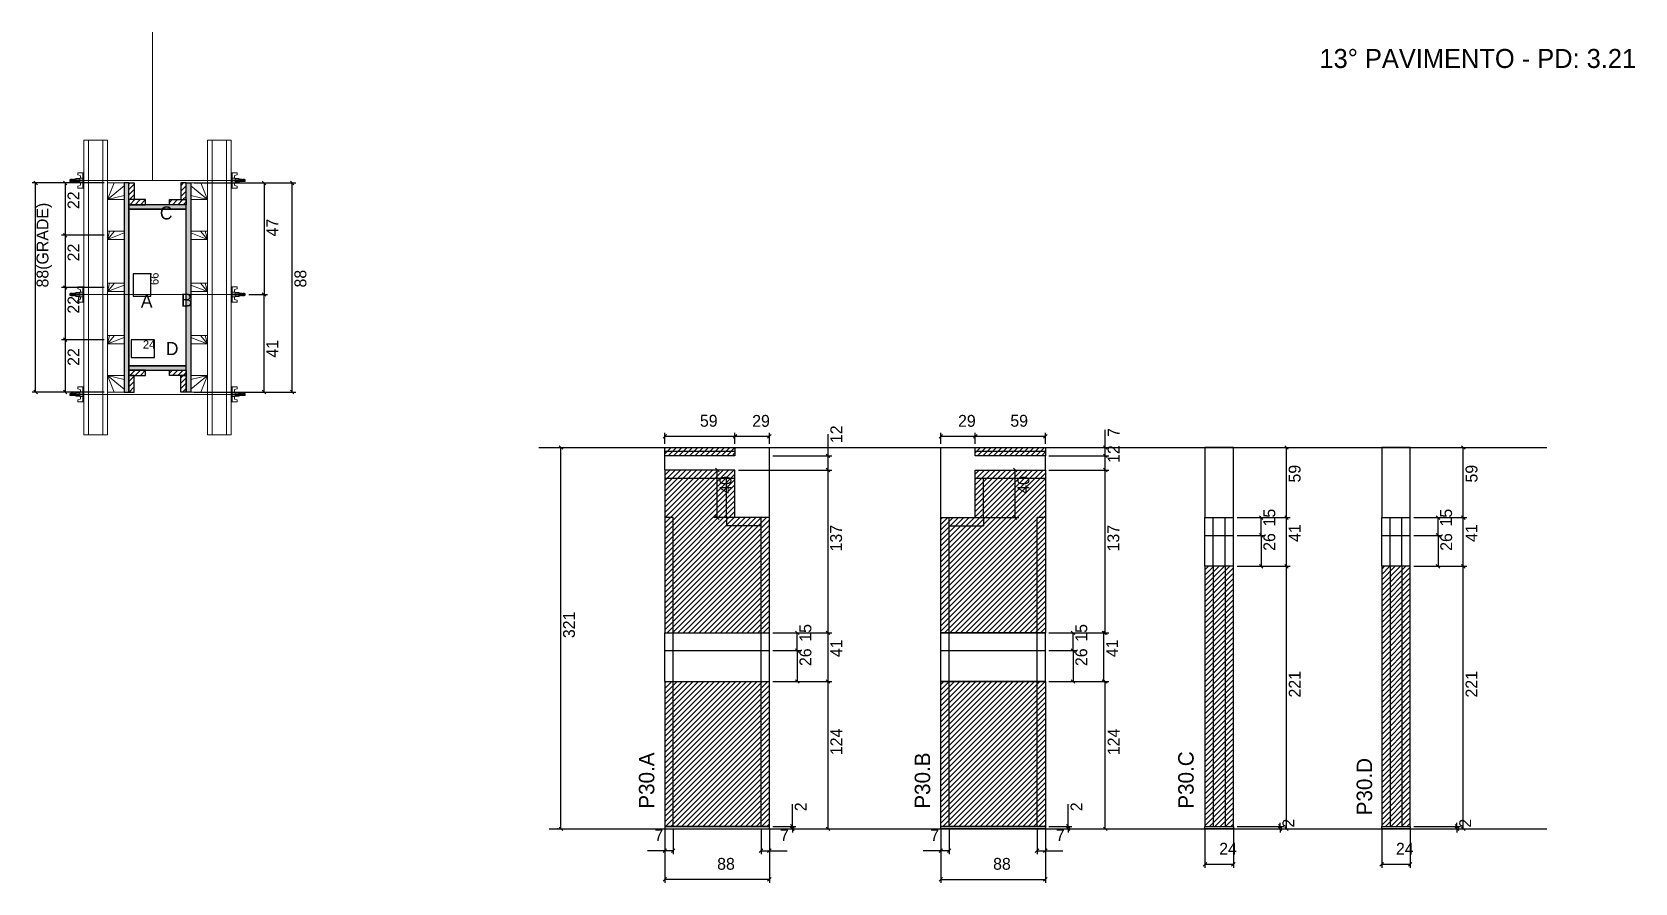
# Model space of a CAD drawing. Header units: metres. Extents: x 6083 to 7432, y 2954 to 3670.
import ezdxf

# ---------------------------------------------------------------- set-up
doc = ezdxf.new("R2010")
doc.units = ezdxf.units.M
for name, color, linetype in [('CHAPA', 7, 'Continuous'), ('COTA', 7, 'Continuous'), ('Hachura', 7, 'Continuous'), ('Madeira', 7, 'Continuous'), ('NIVEL 2° PAV.', 7, 'Continuous'), ('NOMENCLATURA', 7, 'Continuous'), ('Nível', 7, 'Continuous'), ('Painéis', 7, 'Continuous'), ('Perfil Metálico', 7, 'Continuous'), ('SARR_2.2x7', 7, 'Continuous'), ('SARRAFO', 7, 'Continuous'), ('Texto Seção', 7, 'Continuous'), ('TEXTO_GERAL', 7, 'Continuous')]:
    doc.layers.add(name, color=color, linetype=linetype)

msp = doc.modelspace()

# ---------------------------------------------------------------- texts
at = {"layer": 'COTA', "color": 241, "lineweight": 25}
for s, p in [('22', (6122.4, 3520.9)), ('88(GRADE)', (6096.3, 3454.9)), ('47', (6289.7, 3497.9)), ('22', (6122.4, 3476.9)), ('88', (6313.4, 3454.9)), ('22', (6122.4, 3432.9)), ('22', (6122.4, 3388.9)), ('41', (6289.7, 3395.9))]:
    msp.add_text(s, height=10, rotation=90, dxfattribs=at).set_placement(p)
at = {"layer": 'COTA', "color": 1, "lineweight": 25}
msp.add_text('66', height=7, rotation=90, dxfattribs=at).set_placement((6189, 3457))
msp.add_text('24', height=7, dxfattribs=at).set_placement((6175.8, 3403.4))
at = {"layer": 'COTA', "color": 240, "lineweight": 25}
for s, p in [('59', (6644.7, 3337.7)), ('29', (6688.7, 3337.6)), ('29', (6862, 3337.6)), ('59', (6906, 3337.7)), ('7', (6606.4, 2988.8)), ('7', (6712.1, 2988.8)), ('7', (6838.6, 2988.8)), ('7', (6944.3, 2988.8)), ('24', (7081.8, 2977.4)), ('24', (7230.6, 2977.4)), ('88', (6659.2, 2964.7)), ('88', (6891.5, 2964.7))]:
    msp.add_text(s, height=10, dxfattribs=at).set_placement(p)
for s, p in [('12', (6764.5, 3323.9)), ('7', (6997.9, 3329.1)), ('12', (6997.9, 3307.2)), ('40', (6671.2, 3281.2)), ('40', (6922, 3281.2)), ('59', (7150.3, 3290.7)), ('59', (7299.2, 3290.7)), ('137', (6764.3, 3232.7)), ('137', (6997.7, 3232.7)), ('221', (7150.4, 3109.7)), ('221', (7299.2, 3109.7)), ('124', (6764.5, 3061.2)), ('124', (6997.9, 3061.2)), ('2', (6734.5, 3014)), ('2', (6966.7, 3014)), ('2', (7145.1, 3000.2)), ('2', (7293.9, 3000.2))]:
    msp.add_text(s, height=10, rotation=90, dxfattribs=at).set_placement(p)
at = {"layer": 'NIVEL 2° PAV.', "color": 240, "lineweight": 25}
msp.add_text('321', height=10, rotation=90, dxfattribs=at).set_placement((6539.5, 3159.7))
at = {"layer": 'NOMENCLATURA', "color": 2, "lineweight": 25}
msp.add_text('13° PAVIMENTO - PD: 3.21', height=16, dxfattribs=at).set_placement((7166.2, 3639.7))
at = {"layer": 'Painéis', "color": 240, "lineweight": 25}
for s, p in [('15', (7129, 3253.7)), ('15', (7277.8, 3253.7)), ('41', (7150.4, 3240.7)), ('41', (7299.2, 3240.7)), ('26', (7129, 3233.2)), ('26', (7277.9, 3233.2)), ('15', (6738.5, 3156.7)), ('15', (6970.7, 3156.7)), ('41', (6764.5, 3143.7)), ('41', (6996.7, 3143.7)), ('26', (6738.5, 3136.2)), ('26', (6970.7, 3136.2))]:
    msp.add_text(s, height=10, rotation=90, dxfattribs=at).set_placement(p)
at = {"layer": 'Texto Seção', "color": 7, "lineweight": 15}
for s, p in [('P30.A', (6606.3, 3016.1)), ('P30.C', (7060.3, 3016.1)), ('P30.B', (6838.5, 3016.1)), ('P30.D', (7210.5, 3010.5))]:
    msp.add_text(s, height=13, rotation=90, dxfattribs=at).set_placement(p)
at = {"layer": 'TEXTO_GERAL', "color": 7, "lineweight": 25}
for s, p in [('C', (6190.1, 3512.2)), ('A', (6174.1, 3438)), ('B', (6207.8, 3438.8)), ('D', (6195.1, 3398))]:
    msp.add_text(s, height=11, dxfattribs=at).set_placement(p)

# ---------------------------------------------------------------- hatches: boundary and pattern name
at = {"layer": 'COTA'}
h = msp.add_hatch(dxfattribs=at)
h.set_pattern_fill('AR-CONC')
h.paths.add_polyline_path([(7069.8, 3261.2), (7093.8, 3261.2), (7093.8, 3320.2), (7069.8, 3320.2), (7069.8, 3261.2)])
h = msp.add_hatch(dxfattribs=at)
h.set_pattern_fill('AR-CONC')
h.paths.add_polyline_path([(7218.6, 3261.2), (7242.6, 3261.2), (7242.6, 3320.2), (7218.6, 3320.2), (7218.6, 3261.2)])
at = {"layer": 'Hachura'}
h = msp.add_hatch(color=7, dxfattribs=at)
h.dxf.hatch_style = 1
h.paths.add_polyline_path([(6164.1, 3542.9), (6160.1, 3542.9), (6160.1, 3366.9), (6164.1, 3366.9), (6164.1, 3542.9)])
h = msp.add_hatch(dxfattribs=at)
h.set_pattern_fill('ANSI31')
h.paths.add_polyline_path([(6164.1, 3528.9), (6168.5, 3528.9), (6168.5, 3542.9), (6164.1, 3542.9), (6164.1, 3528.9)])
h = msp.add_hatch(dxfattribs=at)
h.set_pattern_fill('ANSI31')
h.paths.add_polyline_path([(6212.1, 3528.9), (6207.7, 3528.9), (6207.7, 3542.9), (6212.1, 3542.9), (6212.1, 3528.9)])
h = msp.add_hatch(color=7, dxfattribs=at)
h.dxf.hatch_style = 1
h.paths.add_polyline_path([(6212.1, 3542.9), (6216.1, 3542.9), (6216.1, 3366.9), (6212.1, 3366.9), (6212.1, 3542.9)])
h = msp.add_hatch(dxfattribs=at)
h.set_pattern_fill('ANSI31')
h.paths.add_polyline_path([(6164.1, 3524.5), (6164.1, 3528.9), (6178.1, 3528.9), (6178.1, 3524.5), (6164.1, 3524.5)])
h = msp.add_hatch(color=7, dxfattribs=at)
h.dxf.hatch_style = 1
h.paths.add_polyline_path([(6212.1, 3520.9), (6212.1, 3524.5), (6164.1, 3524.5), (6164.1, 3520.9), (6212.1, 3520.9)])
h = msp.add_hatch(color=7, dxfattribs=at)
h.dxf.hatch_style = 1
h.paths.add_polyline_path([(6212.1, 3520.9), (6212.1, 3524.5), (6164.1, 3524.5), (6164.1, 3520.9), (6212.1, 3520.9)])
h = msp.add_hatch(dxfattribs=at)
h.set_pattern_fill('ANSI31')
h.paths.add_polyline_path([(6212.1, 3524.5), (6212.1, 3528.9), (6198.1, 3528.9), (6198.1, 3524.5), (6212.1, 3524.5)])
h = msp.add_hatch(color=7, dxfattribs=at)
h.dxf.hatch_style = 1
h.paths.add_polyline_path([(6212.1, 3385.3), (6212.1, 3388.9), (6164.1, 3388.9), (6164.1, 3385.3), (6212.1, 3385.3)])
h = msp.add_hatch(color=7, dxfattribs=at)
h.dxf.hatch_style = 1
h.paths.add_polyline_path([(6212.1, 3385.3), (6212.1, 3388.9), (6164.1, 3388.9), (6164.1, 3385.3), (6212.1, 3385.3)])
h = msp.add_hatch(dxfattribs=at)
h.set_pattern_fill('ANSI31')
h.paths.add_polyline_path([(6164.1, 3380.9), (6164.1, 3385.3), (6178.1, 3385.3), (6178.1, 3380.9), (6164.1, 3380.9)])
h = msp.add_hatch(dxfattribs=at)
h.set_pattern_fill('ANSI31')
h.paths.add_polyline_path([(6164.1, 3380.9), (6168.5, 3380.9), (6168.5, 3366.9), (6164.1, 3366.9), (6164.1, 3380.9)])
h = msp.add_hatch(dxfattribs=at)
h.set_pattern_fill('ANSI31')
h.paths.add_polyline_path([(6212.1, 3380.9), (6212.1, 3385.3), (6198.1, 3385.3), (6198.1, 3380.9), (6212.1, 3380.9)])
h = msp.add_hatch(dxfattribs=at)
h.set_pattern_fill('ANSI31')
h.paths.add_polyline_path([(6212.1, 3380.9), (6207.7, 3380.9), (6207.7, 3366.9), (6212.1, 3366.9), (6212.1, 3380.9)])
h = msp.add_hatch(dxfattribs=at)
h.set_pattern_fill('ANSI31')
h.paths.add_polyline_path([(6703.2, 3123.2), (6615.2, 3123.2), (6615.2, 3001.2), (6703.2, 3001.2), (6703.2, 3123.2)])
h.paths.add_polyline_path([(6674.2, 3313.2), (6674.2, 3320.2), (6615.2, 3320.2), (6615.2, 3313.2), (6674.2, 3313.2)])
h.paths.add_polyline_path([(6703.2, 3261.2), (6674.2, 3261.2), (6674.2, 3301.2), (6615.2, 3301.2), (6615.2, 3261.2), (6615.2, 3261.2), (6615.2, 3164.2), (6703.2, 3164.2), (6703.2, 3261.2)])
h = msp.add_hatch(dxfattribs=at)
h.set_pattern_fill('ANSI31')
h.paths.add_polyline_path([(6847.5, 3123.2), (6935.5, 3123.2), (6935.5, 3001.2), (6847.5, 3001.2), (6847.5, 3123.2)])
h.paths.add_polyline_path([(6876.5, 3313.2), (6876.5, 3320.2), (6935.5, 3320.2), (6935.5, 3313.2), (6876.5, 3313.2)])
h.paths.add_polyline_path([(6847.5, 3261.2), (6876.5, 3261.2), (6876.5, 3301.2), (6935.5, 3301.2), (6935.5, 3261.2), (6935.5, 3261.2), (6935.5, 3164.2), (6847.5, 3164.2), (6847.5, 3261.2)])
h = msp.add_hatch(dxfattribs=at)
h.set_pattern_fill('ANSI31')
h.paths.add_polyline_path([(7093.8, 3220.2), (7069.8, 3220.2), (7069.8, 3001.2), (7093.8, 3001.2), (7093.8, 3220.2)])
h = msp.add_hatch(dxfattribs=at)
h.set_pattern_fill('ANSI31')
h.paths.add_polyline_path([(7242.6, 3220.2), (7218.6, 3220.2), (7218.6, 3001.2), (7242.6, 3001.2), (7242.6, 3220.2)])

# ---------------------------------------------------------------- linework, layer by layer
at = {"layer": 'CHAPA', "color": 1, "lineweight": 25}
for points in [[(6164.1, 3542.9), (6160.1, 3542.9), (6160.1, 3366.9), (6164.1, 3366.9)], [(6164.1, 3542.9), (6160.1, 3542.9), (6160.1, 3366.9), (6164.1, 3366.9)], [(6212.1, 3542.9), (6216.1, 3542.9), (6216.1, 3366.9), (6212.1, 3366.9)], [(6212.1, 3542.9), (6216.1, 3542.9), (6216.1, 3366.9), (6212.1, 3366.9)], [(6212.1, 3520.9), (6212.1, 3524.5), (6164.1, 3524.5), (6164.1, 3520.9)], [(6212.1, 3520.9), (6212.1, 3524.5), (6164.1, 3524.5), (6164.1, 3520.9)], [(6212.1, 3385.3), (6212.1, 3388.9), (6164.1, 3388.9), (6164.1, 3385.3)], [(6212.1, 3385.3), (6212.1, 3388.9), (6164.1, 3388.9), (6164.1, 3385.3)]]:
    msp.add_lwpolyline(points, close=True, dxfattribs=at)
at = {"layer": 'COTA', "color": 241, "lineweight": 25}
for p, q in [((6143.1, 3542.9), (6082.5, 3542.9)), ((6085.5, 3366.9), (6085.5, 3542.9)), ((6143.1, 3542.9), (6107.4, 3542.9)), ((6110.4, 3542.9), (6110.4, 3498.9)), ((6219.1, 3542.9), (6304.5, 3542.9)), ((6253.1, 3542.9), (6280.8, 3542.9)), ((6277.8, 3542.9), (6277.8, 3449)), ((6301.5, 3366.9), (6301.5, 3542.9)), ((6143.1, 3498.9), (6107.4, 3498.9)), ((6143.1, 3498.9), (6107.4, 3498.9)), ((6110.4, 3498.9), (6110.4, 3454.9)), ((6143.1, 3454.9), (6107.4, 3454.9)), ((6143.1, 3454.9), (6107.4, 3454.9)), ((6110.4, 3454.9), (6110.4, 3410.9)), ((6264.9, 3449), (6280.8, 3449)), ((6264.9, 3449), (6280.8, 3449)), ((6277.8, 3366.9), (6277.8, 3449)), ((6143.1, 3410.9), (6107.4, 3410.9)), ((6143.1, 3410.9), (6107.4, 3410.9)), ((6110.4, 3410.9), (6110.4, 3366.9)), ((6143.1, 3366.9), (6082.5, 3366.9)), ((6143.1, 3366.9), (6107.4, 3366.9)), ((6219.1, 3366.9), (6304.5, 3366.9)), ((6253.1, 3366.9), (6280.8, 3366.9)), ((6674.2, 3320.2), (6703.2, 3320.2)), ((6703.2, 3261.2), (6703.2, 3320.2)), ((6847.5, 3261.2), (6847.5, 3320.2)), ((6847.5, 3320.2), (6876.5, 3320.2)), ((6615.2, 3301.2), (6615.2, 3313.2)), ((6935.5, 3301.2), (6935.5, 3313.2))]:
    msp.add_line(p, q, dxfattribs=at)
at = {"layer": 'COTA', "color": 0, "lineweight": 25}
for p, q in [((6087, 3541.4), (6084, 3544.4)), ((6111.9, 3541.4), (6108.9, 3544.4)), ((6279.3, 3541.4), (6276.3, 3544.4)), ((6303, 3541.4), (6300, 3544.4)), ((6108.9, 3500.4), (6111.9, 3497.4)), ((6111.9, 3497.4), (6108.9, 3500.4)), ((6108.9, 3456.4), (6111.9, 3453.4)), ((6111.9, 3453.4), (6108.9, 3456.4)), ((6279.3, 3447.5), (6276.3, 3450.5)), ((6276.3, 3450.5), (6279.3, 3447.5)), ((6108.9, 3412.4), (6111.9, 3409.4)), ((6111.9, 3409.4), (6108.9, 3412.4)), ((6084, 3368.4), (6087, 3365.4)), ((6108.9, 3368.4), (6111.9, 3365.4)), ((6276.3, 3368.4), (6279.3, 3365.4)), ((6300, 3368.4), (6303, 3365.4)), ((6616.7, 3331), (6613.7, 3328)), ((6672.7, 3328), (6675.7, 3331)), ((6675.7, 3331), (6672.7, 3328)), ((6701.7, 3328), (6704.7, 3331)), ((6849, 3331), (6846, 3328)), ((6875, 3328), (6878, 3331)), ((6878, 3331), (6875, 3328)), ((6934, 3328), (6937, 3331)), ((6987.4, 3318.7), (6984.4, 3321.7)), ((7140, 3318.7), (7137, 3321.7)), ((7288.8, 3318.7), (7285.8, 3321.7)), ((6754.1, 3311.7), (6751.1, 3314.7)), ((6987.4, 3311.7), (6984.4, 3314.7)), ((6984.4, 3314.7), (6987.4, 3311.7)), ((6660.8, 3299.7), (6657.8, 3302.7)), ((6754.1, 3299.7), (6751.1, 3302.7)), ((6751.1, 3302.7), (6754.1, 3299.7)), ((6911.6, 3299.7), (6908.6, 3302.7)), ((6987.4, 3299.7), (6984.4, 3302.7)), ((6984.4, 3302.7), (6987.4, 3299.7)), ((6657.8, 3262.7), (6660.8, 3259.7)), ((6908.6, 3262.7), (6911.6, 3259.7)), ((7137, 3262.7), (7140, 3259.7)), ((7285.8, 3262.7), (7288.8, 3259.7)), ((7140, 3218.7), (7137, 3221.7)), ((7288.8, 3218.7), (7285.8, 3221.7)), ((6751.1, 3165.7), (6754.1, 3162.7)), ((6984.4, 3165.7), (6987.4, 3162.7)), ((6754.1, 3121.7), (6751.1, 3124.7)), ((6987.4, 3121.7), (6984.4, 3124.7)), ((6721, 3002.7), (6724, 2999.7)), ((6724, 2997.7), (6721, 3000.7)), ((6751.1, 3000.7), (6754.1, 2997.7)), ((6953.2, 3002.7), (6956.2, 2999.7)), ((6956.2, 2997.7), (6953.2, 3000.7)), ((6984.4, 3000.7), (6987.4, 2997.7)), ((7131.6, 3002.7), (7134.6, 2999.7)), ((7134.6, 2997.7), (7131.6, 3000.7)), ((7137, 3000.7), (7140, 2997.7)), ((7280.4, 3002.7), (7283.4, 2999.7)), ((7283.4, 2997.7), (7280.4, 3000.7)), ((7285.8, 3000.7), (7288.8, 2997.7)), ((6616.7, 2982.2), (6613.7, 2979.2)), ((6620.7, 2979.2), (6623.7, 2982.2)), ((6697.7, 2982.2), (6694.7, 2979.2)), ((6701.7, 2979.2), (6704.7, 2982.2)), ((6849, 2982.2), (6846, 2979.2)), ((6853, 2979.2), (6856, 2982.2)), ((6930, 2982.2), (6927, 2979.2)), ((6934, 2979.2), (6937, 2982.2)), ((7071.3, 2970.8), (7068.3, 2967.8)), ((7092.3, 2967.8), (7095.3, 2970.8)), ((7220.1, 2970.8), (7217.1, 2967.8)), ((7241.1, 2967.8), (7244.1, 2970.8)), ((6616.7, 2958.1), (6613.7, 2955.1)), ((6701.7, 2955.1), (6704.7, 2958.1)), ((6849, 2958.1), (6846, 2955.1)), ((6934, 2955.1), (6937, 2958.1))]:
    msp.add_line(p, q, dxfattribs=at)
at = {"layer": 'COTA', "color": 180, "lineweight": 25}
for p, q in [((6182.5, 3466.5), (6167.5, 3466.5)), ((6167.5, 3466.5), (6167.5, 3447.5)), ((6182.5, 3447.5), (6182.5, 3466.5)), ((6167.5, 3447.5), (6182.5, 3447.5)), ((6185.6, 3410.9), (6166, 3410.9)), ((6166, 3410.9), (6166, 3395.9)), ((6185.6, 3395.9), (6185.6, 3410.9)), ((6166, 3395.9), (6185.6, 3395.9))]:
    msp.add_line(p, q, dxfattribs=at)
at = {"layer": 'COTA', "color": 4, "lineweight": 25}
for p, q in [((6985.9, 3320.2), (6985.9, 3335)), ((6615.2, 3323.2), (6615.2, 3332.5)), ((6674.2, 3329.5), (6615.2, 3329.5)), ((6674.2, 3323.2), (6674.2, 3332.5)), ((6674.2, 3323.2), (6674.2, 3332.5)), ((6703.2, 3329.5), (6674.2, 3329.5)), ((6703.2, 3323.2), (6703.2, 3332.5)), ((6752.6, 3313.2), (6752.6, 3331.5)), ((6847.5, 3323.2), (6847.5, 3332.5)), ((6876.5, 3329.5), (6847.5, 3329.5)), ((6876.5, 3323.2), (6876.5, 3332.5)), ((6876.5, 3323.2), (6876.5, 3332.5)), ((6935.5, 3329.5), (6876.5, 3329.5)), ((6935.5, 3323.2), (6935.5, 3332.5)), ((6938.5, 3320.2), (6988.9, 3320.2)), ((6985.9, 3313.2), (6985.9, 3320.2)), ((7096.8, 3320.2), (7141.5, 3320.2)), ((7138.5, 3261.2), (7138.5, 3320.2)), ((7245.6, 3320.2), (7290.3, 3320.2)), ((7287.3, 3261.2), (7287.3, 3320.2)), ((6706.2, 3313.2), (6755.6, 3313.2)), ((6752.6, 3301.2), (6752.6, 3313.2)), ((6938.5, 3313.2), (6988.9, 3313.2)), ((6938.5, 3313.2), (6988.9, 3313.2)), ((6985.9, 3301.2), (6985.9, 3313.2)), ((6671.2, 3301.2), (6656.3, 3301.2)), ((6659.3, 3261.2), (6659.3, 3301.2)), ((6677.2, 3301.2), (6755.6, 3301.2)), ((6677.2, 3301.2), (6755.6, 3301.2)), ((6752.6, 3164.2), (6752.6, 3301.2)), ((6879.5, 3301.2), (6913.1, 3301.2)), ((6910.1, 3261.2), (6910.1, 3301.2)), ((6938.5, 3301.2), (6988.9, 3301.2)), ((6938.5, 3301.2), (6988.9, 3301.2)), ((6985.9, 3164.2), (6985.9, 3301.2)), ((6671.2, 3261.2), (6656.3, 3261.2)), ((6879.5, 3261.2), (6913.1, 3261.2)), ((7096.8, 3261.2), (7141.5, 3261.2)), ((7245.6, 3261.2), (7290.3, 3261.2)), ((7096.8, 3220.2), (7141.5, 3220.2)), ((7138.5, 2999.2), (7138.5, 3220.2)), ((7245.6, 3220.2), (7290.3, 3220.2)), ((7287.3, 2999.2), (7287.3, 3220.2)), ((6706.2, 3164.2), (6755.6, 3164.2)), ((6938.5, 3164.2), (6988.9, 3164.2)), ((6706.2, 3123.2), (6755.6, 3123.2)), ((6752.6, 2999.2), (6752.6, 3123.2)), ((6938.5, 3123.2), (6988.9, 3123.2)), ((6985.9, 2999.2), (6985.9, 3123.2)), ((6722.5, 3001.2), (6722.5, 3020)), ((6954.7, 3001.2), (6954.7, 3020)), ((6615.2, 2998.2), (6615.2, 2953.6)), ((6615.2, 2996.2), (6615.2, 2977.7)), ((6622.2, 2998.2), (6622.2, 2977.7)), ((6696.2, 2998.2), (6696.2, 2977.7)), ((6703.2, 2998.2), (6703.2, 2953.6)), ((6703.2, 2996.2), (6703.2, 2977.7)), ((6706.2, 3001.2), (6725.5, 3001.2)), ((6706.2, 2999.2), (6725.5, 2999.2)), ((6706.2, 2999.2), (6755.6, 2999.2)), ((6722.5, 2999.2), (6722.5, 3001.2)), ((6722.5, 2999.2), (6722.5, 2996.2)), ((6847.5, 2998.2), (6847.5, 2953.6)), ((6847.5, 2996.2), (6847.5, 2977.7)), ((6854.5, 2998.2), (6854.5, 2977.7)), ((6928.5, 2998.2), (6928.5, 2977.7)), ((6935.5, 2998.2), (6935.5, 2953.6)), ((6935.5, 2996.2), (6935.5, 2977.7)), ((6938.5, 3001.2), (6957.7, 3001.2)), ((6938.5, 2999.2), (6957.7, 2999.2)), ((6938.5, 2999.2), (6988.9, 2999.2)), ((6954.7, 2999.2), (6954.7, 3001.2)), ((6954.7, 2999.2), (6954.7, 2996.2)), ((7069.8, 2998.2), (7069.8, 2966.3)), ((7093.8, 2998.2), (7093.8, 2966.3)), ((7096.8, 3001.2), (7136.1, 3001.2)), ((7096.8, 2999.2), (7136.1, 2999.2)), ((7096.8, 2999.2), (7141.5, 2999.2)), ((7133.1, 3001.2), (7133.1, 3004.2)), ((7133.1, 2999.2), (7133.1, 3001.2)), ((7133.1, 2999.2), (7133.1, 2996.2)), ((7218.6, 2998.2), (7218.6, 2966.3)), ((7242.6, 2998.2), (7242.6, 2966.3)), ((7245.6, 3001.2), (7284.9, 3001.2)), ((7245.6, 2999.2), (7284.9, 2999.2)), ((7245.6, 2999.2), (7290.3, 2999.2)), ((7281.9, 3001.2), (7281.9, 3004.2)), ((7281.9, 2999.2), (7281.9, 3001.2)), ((7281.9, 2999.2), (7281.9, 2996.2)), ((6615.2, 2980.7), (6600.5, 2980.7)), ((6622.2, 2980.7), (6615.2, 2980.7)), ((6696.2, 2980.7), (6703.2, 2980.7)), ((6703.2, 2980.7), (6718, 2980.7)), ((6847.5, 2980.7), (6832.7, 2980.7)), ((6854.5, 2980.7), (6847.5, 2980.7)), ((6928.5, 2980.7), (6935.5, 2980.7)), ((6935.5, 2980.7), (6950.2, 2980.7)), ((7069.8, 2969.3), (7093.8, 2969.3)), ((7218.6, 2969.3), (7242.6, 2969.3)), ((6703.2, 2956.6), (6615.2, 2956.6)), ((6847.5, 2956.6), (6935.5, 2956.6))]:
    msp.add_line(p, q, dxfattribs=at)
at = {"layer": 'COTA', "color": 241, "lineweight": 25}
for points in [[(7093.8, 3261.2), (7093.8, 3320.2), (7069.8, 3320.2), (7069.8, 3261.2)], [(7242.6, 3261.2), (7242.6, 3320.2), (7218.6, 3320.2), (7218.6, 3261.2)]]:
    msp.add_lwpolyline(points, dxfattribs=at)
at = {"layer": 'Hachura', "color": 0, "lineweight": 9}
for p, q in [((6126.1, 3551.4), (6120.9, 3551.4)), ((6120.9, 3551.4), (6120.9, 3549.7)), ((6120.9, 3549.7), (6123.1, 3549.1)), ((6123.4, 3548.8), (6123.4, 3546.9)), ((6125.1, 3551.2), (6126.1, 3551.2)), ((6125.1, 3551), (6126.1, 3551)), ((6125.1, 3550.7), (6126.1, 3550.7)), ((6125.1, 3550.2), (6126.1, 3550.2)), ((6125.1, 3549.4), (6126.1, 3549.4)), ((6125.2, 3551.4), (6125.2, 3538.5)), ((6125.2, 3551.4), (6125.2, 3546.2)), ((6126.1, 3538.5), (6126.1, 3551.4)), ((6250.1, 3538.5), (6250.1, 3551.4)), ((6250.1, 3551.4), (6255.2, 3551.4)), ((6251, 3551.2), (6250.1, 3551.2)), ((6251, 3551), (6250.1, 3551)), ((6251, 3550.7), (6250.1, 3550.7)), ((6251, 3550.2), (6250.1, 3550.2)), ((6251, 3549.4), (6250.1, 3549.4)), ((6251, 3551.4), (6251, 3538.5)), ((6251, 3551.4), (6251, 3546.2)), ((6252.8, 3548.8), (6252.8, 3546.9)), ((6255.2, 3549.7), (6253, 3549.1)), ((6255.2, 3551.4), (6255.2, 3549.7)), ((6114.6, 3546), (6114.3, 3545.6)), ((6114.3, 3545.6), (6114.3, 3544.4)), ((6114.6, 3544), (6114.3, 3544.4)), ((6114.9, 3546), (6114.6, 3546)), ((6114.6, 3544), (6114.6, 3546)), ((6115.2, 3544), (6114.6, 3545.3)), ((6115.2, 3543.9), (6114.6, 3545.1)), ((6114.6, 3544.5), (6114.9, 3543.9)), ((6114.6, 3544.3), (6114.7, 3544)), ((6114.9, 3546), (6115.9, 3544)), ((6114.9, 3546), (6115.9, 3544)), ((6115, 3546), (6116.1, 3543.9)), ((6116.3, 3543.9), (6115.2, 3546.1)), ((6115.2, 3544), (6115.9, 3544)), ((6116.1, 3546), (6115.4, 3546)), ((6116.4, 3544), (6115.4, 3546)), ((6116.1, 3546), (6117, 3544)), ((6116.2, 3546), (6117.2, 3543.9)), ((6117.5, 3543.9), (6116.4, 3546.1)), ((6117, 3544), (6116.4, 3544)), ((6117.2, 3546), (6116.6, 3546)), ((6117.6, 3544), (6116.6, 3546)), ((6116.8, 3546), (6116.6, 3546)), ((6117.2, 3546), (6118.2, 3544)), ((6117.3, 3546), (6118.4, 3543.9)), ((6118.6, 3543.9), (6117.6, 3546.1)), ((6117.8, 3544), (6117.6, 3544)), ((6118.4, 3546), (6117.7, 3546)), ((6118.7, 3544), (6117.7, 3546)), ((6117.8, 3544), (6118.2, 3544)), ((6118.4, 3546), (6119.4, 3544)), ((6119.4, 3544.8), (6118.7, 3546.1)), ((6118.7, 3544), (6119.4, 3544)), ((6119.4, 3545.1), (6118.9, 3546)), ((6119.4, 3546), (6118.9, 3546)), ((6119.4, 3543.3), (6119.4, 3546.6)), ((6119.4, 3543.3), (6119.4, 3546.6)), ((6119.4, 3546.6), (6122.6, 3546.6)), ((6119.4, 3545.6), (6122.6, 3545.6)), ((6119.4, 3544), (6122.6, 3544)), ((6122.6, 3543.3), (6119.4, 3543.3)), ((6120.9, 3540.2), (6123.1, 3540.7)), ((6120.9, 3538.5), (6120.9, 3540.2)), ((6125.2, 3538.5), (6120.9, 3538.5)), ((6122.6, 3546.9), (6122.6, 3543)), ((6125.2, 3546.9), (6122.6, 3546.9)), ((6122.6, 3543), (6122.6, 3543.3)), ((6122.6, 3543), (6122.6, 3543.3)), ((6122.6, 3543), (6125.2, 3543)), ((6125.2, 3545.2), (6123.2, 3545.2)), ((6123.2, 3544.7), (6125.2, 3544.7)), ((6123.4, 3541.1), (6123.4, 3543)), ((6125.1, 3548), (6126.1, 3548)), ((6125.1, 3541.9), (6126.1, 3541.9)), ((6125.1, 3540.5), (6126.1, 3540.5)), ((6125.1, 3539.6), (6126.1, 3539.6)), ((6125.1, 3539.2), (6126.1, 3539.2)), ((6125.1, 3538.8), (6126.1, 3538.8)), ((6125.1, 3538.6), (6126.1, 3538.6)), ((6125.2, 3544.9), (6125.2, 3546.9)), ((6125.2, 3546.2), (6125.2, 3545.6)), ((6125.2, 3544.9), (6126.1, 3544.9)), ((6125.2, 3538.5), (6126.1, 3538.5)), ((6125.5, 3545.9), (6125.3, 3545.9)), ((6125.3, 3544), (6125.7, 3544)), ((6125.9, 3545.9), (6125.5, 3545.9)), ((6126.1, 3539.4), (6126.1, 3547.3)), ((6251, 3548), (6250.1, 3548)), ((6250.1, 3539.4), (6250.1, 3547.3)), ((6251, 3544.9), (6250.1, 3544.9)), ((6251, 3541.9), (6250.1, 3541.9)), ((6251, 3540.5), (6250.1, 3540.5)), ((6251, 3539.6), (6250.1, 3539.6)), ((6251, 3539.2), (6250.1, 3539.2)), ((6251, 3538.8), (6250.1, 3538.8)), ((6251, 3538.6), (6250.1, 3538.6)), ((6251, 3538.5), (6250.1, 3538.5)), ((6250.2, 3545.9), (6250.7, 3545.9)), ((6250.8, 3544), (6250.4, 3544)), ((6250.7, 3545.9), (6250.9, 3545.9)), ((6251, 3544.9), (6251, 3546.9)), ((6251, 3546.9), (6253.6, 3546.9)), ((6251, 3546.2), (6251, 3545.6)), ((6251, 3545.2), (6253, 3545.2)), ((6253, 3544.7), (6251, 3544.7)), ((6253.6, 3543), (6251, 3543)), ((6251, 3538.5), (6255.2, 3538.5)), ((6252.8, 3541.1), (6252.8, 3543)), ((6255.2, 3540.2), (6253, 3540.7)), ((6253.6, 3546.9), (6253.6, 3543)), ((6256.8, 3546.6), (6253.6, 3546.6)), ((6256.8, 3545.6), (6253.6, 3545.6)), ((6256.8, 3544), (6253.6, 3544)), ((6253.6, 3543.3), (6256.8, 3543.3)), ((6253.6, 3543), (6253.6, 3543.3)), ((6253.6, 3543), (6253.6, 3543.3)), ((6255.2, 3538.5), (6255.2, 3540.2)), ((6256.7, 3543.3), (6256.7, 3546.6)), ((6256.8, 3543.3), (6256.8, 3546.6)), ((6256.8, 3544.8), (6257.4, 3546.1)), ((6257.7, 3546), (6256.8, 3544)), ((6256.8, 3545.1), (6257.2, 3546)), ((6256.8, 3546), (6257.2, 3546)), ((6257.4, 3544), (6256.8, 3544)), ((6257.4, 3544), (6258.4, 3546)), ((6257.5, 3543.9), (6258.6, 3546.1)), ((6257.7, 3546), (6258.4, 3546)), ((6258.8, 3546), (6257.7, 3543.9)), ((6258.9, 3546), (6257.9, 3544)), ((6258.4, 3544), (6257.9, 3544)), ((6258.4, 3544), (6258.6, 3544)), ((6258.6, 3544), (6259.5, 3546)), ((6258.7, 3543.9), (6259.7, 3546.1)), ((6258.9, 3546), (6259.5, 3546)), ((6260, 3546), (6258.9, 3543.9)), ((6260.1, 3546), (6259.1, 3544)), ((6259.1, 3544), (6259.7, 3544)), ((6259.3, 3546), (6259.5, 3546)), ((6259.7, 3544), (6260.7, 3546)), ((6259.8, 3543.9), (6260.9, 3546.1)), ((6260.1, 3546), (6260.7, 3546)), ((6261.1, 3546), (6260.1, 3543.9)), ((6261.2, 3546), (6260.3, 3544)), ((6261.2, 3546), (6260.3, 3544)), ((6260.9, 3544), (6260.3, 3544)), ((6260.9, 3544), (6261.5, 3545.3)), ((6261, 3543.9), (6261.5, 3545.1)), ((6261.2, 3546), (6261.5, 3546)), ((6261.5, 3544.5), (6261.2, 3543.9)), ((6261.5, 3544.3), (6261.4, 3544)), ((6261.5, 3546), (6261.9, 3545.6)), ((6261.5, 3544), (6261.5, 3546)), ((6261.5, 3544), (6261.9, 3544.4)), ((6261.9, 3545.6), (6261.9, 3544.4)), ((6126.1, 3455.4), (6120.9, 3455.4)), ((6120.9, 3455.4), (6120.9, 3453.7)), ((6125.1, 3455.2), (6126.1, 3455.2)), ((6125.1, 3455), (6126.1, 3455)), ((6125.1, 3454.7), (6126.1, 3454.7)), ((6125.1, 3454.2), (6126.1, 3454.2)), ((6125.2, 3455.4), (6125.2, 3442.5)), ((6125.2, 3455.4), (6125.2, 3450.2)), ((6126.1, 3442.5), (6126.1, 3455.4)), ((6250.1, 3442.5), (6250.1, 3455.4)), ((6250.1, 3455.4), (6255.2, 3455.4)), ((6251, 3455.2), (6250.1, 3455.2)), ((6251, 3455), (6250.1, 3455)), ((6251, 3454.7), (6250.1, 3454.7)), ((6251, 3454.2), (6250.1, 3454.2)), ((6251, 3455.4), (6251, 3442.5)), ((6251, 3455.4), (6251, 3450.2)), ((6255.2, 3455.4), (6255.2, 3453.7)), ((6114.6, 3450), (6114.3, 3449.6)), ((6114.3, 3449.6), (6114.3, 3448.4)), ((6114.6, 3448), (6114.3, 3448.4)), ((6114.9, 3450), (6114.6, 3450)), ((6114.6, 3448), (6114.6, 3450)), ((6115.2, 3448), (6114.6, 3449.3)), ((6115.2, 3447.9), (6114.6, 3449.1)), ((6114.6, 3448.5), (6114.9, 3447.9)), ((6114.6, 3448.3), (6114.7, 3448)), ((6114.9, 3450), (6115.9, 3448)), ((6114.9, 3450), (6115.9, 3448)), ((6115, 3450), (6116.1, 3447.9)), ((6116.3, 3447.9), (6115.2, 3450.1)), ((6115.2, 3448), (6115.9, 3448)), ((6116.1, 3450), (6115.4, 3450)), ((6116.4, 3448), (6115.4, 3450)), ((6116.1, 3450), (6117, 3448)), ((6116.2, 3450), (6117.2, 3447.9)), ((6117.5, 3447.9), (6116.4, 3450.1)), ((6117, 3448), (6116.4, 3448)), ((6117.2, 3450), (6116.6, 3450)), ((6117.6, 3448), (6116.6, 3450)), ((6116.8, 3450), (6116.6, 3450)), ((6117.2, 3450), (6118.2, 3448)), ((6117.3, 3450), (6118.4, 3447.9)), ((6118.6, 3447.9), (6117.6, 3450.1)), ((6117.8, 3448), (6117.6, 3448)), ((6118.4, 3450), (6117.7, 3450)), ((6118.7, 3448), (6117.7, 3450)), ((6117.8, 3448), (6118.2, 3448)), ((6118.4, 3450), (6119.4, 3448)), ((6119.4, 3448.8), (6118.7, 3450.1)), ((6118.7, 3448), (6119.4, 3448)), ((6119.4, 3449.1), (6118.9, 3450)), ((6119.4, 3450), (6118.9, 3450)), ((6119.4, 3447.3), (6119.4, 3450.6)), ((6119.4, 3447.3), (6119.4, 3450.6)), ((6119.4, 3450.6), (6122.6, 3450.6)), ((6119.4, 3449.6), (6122.6, 3449.6)), ((6119.4, 3448), (6122.6, 3448)), ((6122.6, 3447.3), (6119.4, 3447.3)), ((6120.9, 3453.7), (6123.1, 3453.1)), ((6120.9, 3444.2), (6123.1, 3444.7)), ((6120.9, 3442.5), (6120.9, 3444.2)), ((6125.2, 3442.5), (6120.9, 3442.5)), ((6122.6, 3450.9), (6122.6, 3447)), ((6125.2, 3450.9), (6122.6, 3450.9)), ((6122.6, 3447), (6122.6, 3447.3)), ((6122.6, 3447), (6122.6, 3447.3)), ((6122.6, 3447), (6125.2, 3447)), ((6125.2, 3449.2), (6123.2, 3449.2)), ((6123.2, 3448.7), (6125.2, 3448.7)), ((6123.4, 3452.8), (6123.4, 3450.9)), ((6123.4, 3445.1), (6123.4, 3447)), ((6125.1, 3453.4), (6126.1, 3453.4)), ((6125.1, 3452), (6126.1, 3452)), ((6125.1, 3445.9), (6126.1, 3445.9)), ((6125.1, 3444.5), (6126.1, 3444.5)), ((6125.1, 3443.6), (6126.1, 3443.6)), ((6125.1, 3443.2), (6126.1, 3443.2)), ((6125.1, 3442.8), (6126.1, 3442.8)), ((6125.1, 3442.6), (6126.1, 3442.6)), ((6125.2, 3448.9), (6125.2, 3450.9)), ((6125.2, 3450.2), (6125.2, 3449.6)), ((6125.2, 3448.9), (6126.1, 3448.9)), ((6125.2, 3442.5), (6126.1, 3442.5)), ((6125.5, 3449.9), (6125.3, 3449.9)), ((6125.3, 3448), (6125.7, 3448)), ((6125.9, 3449.9), (6125.5, 3449.9)), ((6126.1, 3443.4), (6126.1, 3451.3)), ((6251, 3453.4), (6250.1, 3453.4)), ((6251, 3452), (6250.1, 3452)), ((6250.1, 3443.4), (6250.1, 3451.3)), ((6251, 3448.9), (6250.1, 3448.9)), ((6251, 3445.9), (6250.1, 3445.9)), ((6251, 3444.5), (6250.1, 3444.5)), ((6251, 3443.6), (6250.1, 3443.6)), ((6251, 3443.2), (6250.1, 3443.2)), ((6251, 3442.8), (6250.1, 3442.8)), ((6251, 3442.6), (6250.1, 3442.6)), ((6251, 3442.5), (6250.1, 3442.5)), ((6250.2, 3449.9), (6250.7, 3449.9)), ((6250.8, 3448), (6250.4, 3448)), ((6250.7, 3449.9), (6250.9, 3449.9)), ((6251, 3448.9), (6251, 3450.9)), ((6251, 3450.9), (6253.6, 3450.9)), ((6251, 3450.2), (6251, 3449.6)), ((6251, 3449.2), (6253, 3449.2)), ((6253, 3448.7), (6251, 3448.7)), ((6253.6, 3447), (6251, 3447)), ((6251, 3442.5), (6255.2, 3442.5)), ((6252.8, 3452.8), (6252.8, 3450.9)), ((6252.8, 3445.1), (6252.8, 3447)), ((6255.2, 3453.7), (6253, 3453.1)), ((6255.2, 3444.2), (6253, 3444.7)), ((6253.6, 3450.9), (6253.6, 3447)), ((6256.8, 3450.6), (6253.6, 3450.6)), ((6256.8, 3449.6), (6253.6, 3449.6)), ((6256.8, 3448), (6253.6, 3448)), ((6253.6, 3447.3), (6256.8, 3447.3)), ((6253.6, 3447), (6253.6, 3447.3)), ((6253.6, 3447), (6253.6, 3447.3)), ((6255.2, 3442.5), (6255.2, 3444.2)), ((6256.7, 3447.3), (6256.7, 3450.6)), ((6256.8, 3447.3), (6256.8, 3450.6)), ((6256.8, 3448.8), (6257.4, 3450.1)), ((6257.7, 3450), (6256.8, 3448)), ((6256.8, 3449.1), (6257.2, 3450)), ((6256.8, 3450), (6257.2, 3450)), ((6257.4, 3448), (6256.8, 3448)), ((6257.4, 3448), (6258.4, 3450)), ((6257.5, 3447.9), (6258.6, 3450.1)), ((6257.7, 3450), (6258.4, 3450)), ((6258.8, 3450), (6257.7, 3447.9)), ((6258.9, 3450), (6257.9, 3448)), ((6258.4, 3448), (6257.9, 3448)), ((6258.4, 3448), (6258.6, 3448)), ((6258.6, 3448), (6259.5, 3450)), ((6258.7, 3447.9), (6259.7, 3450.1)), ((6258.9, 3450), (6259.5, 3450)), ((6260, 3450), (6258.9, 3447.9)), ((6260.1, 3450), (6259.1, 3448)), ((6259.1, 3448), (6259.7, 3448)), ((6259.3, 3450), (6259.5, 3450)), ((6259.7, 3448), (6260.7, 3450)), ((6259.8, 3447.9), (6260.9, 3450.1)), ((6260.1, 3450), (6260.7, 3450)), ((6261.1, 3450), (6260.1, 3447.9)), ((6261.2, 3450), (6260.3, 3448)), ((6261.2, 3450), (6260.3, 3448)), ((6260.9, 3448), (6260.3, 3448)), ((6260.9, 3448), (6261.5, 3449.3)), ((6261, 3447.9), (6261.5, 3449.1)), ((6261.2, 3450), (6261.5, 3450)), ((6261.5, 3448.5), (6261.2, 3447.9)), ((6261.5, 3448.3), (6261.4, 3448)), ((6261.5, 3450), (6261.9, 3449.6)), ((6261.5, 3448), (6261.5, 3450)), ((6261.5, 3448), (6261.9, 3448.4)), ((6261.9, 3449.6), (6261.9, 3448.4)), ((6114.6, 3365.8), (6114.3, 3365.5)), ((6114.3, 3364.2), (6114.3, 3365.5)), ((6114.6, 3363.9), (6114.3, 3364.2)), ((6114.6, 3365.3), (6114.9, 3366)), ((6115.2, 3365.9), (6114.6, 3364.8)), ((6114.6, 3365.6), (6114.7, 3365.8)), ((6115.2, 3365.8), (6114.6, 3364.5)), ((6114.6, 3365.8), (6114.6, 3363.9)), ((6114.9, 3363.9), (6114.6, 3363.9)), ((6114.9, 3363.9), (6115.9, 3365.8)), ((6114.9, 3363.9), (6115.9, 3365.8)), ((6115, 3363.8), (6116.1, 3366)), ((6116.3, 3365.9), (6115.2, 3363.8)), ((6115.2, 3365.8), (6115.9, 3365.8)), ((6116.4, 3365.8), (6115.4, 3363.9)), ((6116.1, 3363.9), (6115.4, 3363.9)), ((6116.1, 3363.9), (6117, 3365.8)), ((6116.2, 3363.8), (6117.2, 3366)), ((6117.5, 3365.9), (6116.4, 3363.8)), ((6117, 3365.8), (6116.4, 3365.8)), ((6117.6, 3365.8), (6116.6, 3363.9)), ((6117.2, 3363.9), (6116.6, 3363.9)), ((6116.8, 3363.9), (6116.6, 3363.9)), ((6117.2, 3363.9), (6118.2, 3365.8)), ((6117.3, 3363.8), (6118.4, 3366)), ((6118.6, 3365.9), (6117.6, 3363.8)), ((6117.8, 3365.8), (6117.6, 3365.8)), ((6118.7, 3365.8), (6117.7, 3363.9)), ((6118.4, 3363.9), (6117.7, 3363.9)), ((6117.8, 3365.8), (6118.2, 3365.8)), ((6118.4, 3363.9), (6119.4, 3365.8)), ((6118.7, 3365.8), (6119.4, 3365.8)), ((6119.4, 3365.1), (6118.7, 3363.8)), ((6119.4, 3364.8), (6118.9, 3363.9)), ((6119.4, 3363.9), (6118.9, 3363.9)), ((6119.4, 3366.6), (6119.4, 3363.3)), ((6119.4, 3366.6), (6119.4, 3363.3)), ((6122.6, 3366.6), (6119.4, 3366.6)), ((6119.4, 3365.8), (6122.6, 3365.8)), ((6119.4, 3364.3), (6122.6, 3364.3)), ((6119.4, 3363.3), (6122.6, 3363.3)), ((6125.2, 3371.4), (6120.9, 3371.4)), ((6120.9, 3371.4), (6120.9, 3369.7)), ((6120.9, 3369.7), (6123.1, 3369.1)), ((6120.9, 3360.2), (6123.1, 3360.7)), ((6120.9, 3358.5), (6120.9, 3360.2)), ((6122.6, 3363), (6122.6, 3366.9)), ((6122.6, 3366.9), (6125.2, 3366.9)), ((6122.6, 3366.9), (6122.6, 3366.6)), ((6122.6, 3366.9), (6122.6, 3366.6)), ((6125.2, 3363), (6122.6, 3363)), ((6123.2, 3365.1), (6125.2, 3365.1)), ((6125.2, 3364.6), (6123.2, 3364.6)), ((6123.4, 3368.8), (6123.4, 3366.9)), ((6123.4, 3361.1), (6123.4, 3363)), ((6125.1, 3371.2), (6126.1, 3371.2)), ((6125.1, 3371), (6126.1, 3371)), ((6125.1, 3370.7), (6126.1, 3370.7)), ((6125.1, 3370.2), (6126.1, 3370.2)), ((6125.1, 3369.4), (6126.1, 3369.4)), ((6125.1, 3368), (6126.1, 3368)), ((6125.1, 3361.9), (6126.1, 3361.9)), ((6125.1, 3360.5), (6126.1, 3360.5)), ((6125.2, 3358.5), (6125.2, 3371.4)), ((6125.2, 3371.4), (6126.1, 3371.4)), ((6125.2, 3364.9), (6125.2, 3363)), ((6125.2, 3364.9), (6126.1, 3364.9)), ((6125.2, 3363.6), (6125.2, 3364.3)), ((6125.2, 3358.5), (6125.2, 3363.6)), ((6125.3, 3365.9), (6125.7, 3365.9)), ((6125.5, 3364), (6125.3, 3364)), ((6125.9, 3364), (6125.5, 3364)), ((6126.1, 3371.4), (6126.1, 3358.5)), ((6126.1, 3370.4), (6126.1, 3362.6)), ((6250.1, 3371.4), (6250.1, 3358.5)), ((6251, 3371.4), (6250.1, 3371.4)), ((6251, 3371.2), (6250.1, 3371.2)), ((6251, 3371), (6250.1, 3371)), ((6251, 3370.7), (6250.1, 3370.7)), ((6250.1, 3370.4), (6250.1, 3362.6)), ((6251, 3370.2), (6250.1, 3370.2)), ((6251, 3369.4), (6250.1, 3369.4)), ((6251, 3368), (6250.1, 3368)), ((6251, 3364.9), (6250.1, 3364.9)), ((6251, 3361.9), (6250.1, 3361.9)), ((6251, 3360.5), (6250.1, 3360.5)), ((6250.2, 3364), (6250.7, 3364)), ((6250.8, 3365.9), (6250.4, 3365.9)), ((6250.7, 3364), (6250.9, 3364)), ((6251, 3358.5), (6251, 3371.4)), ((6251, 3371.4), (6255.2, 3371.4)), ((6253.6, 3366.9), (6251, 3366.9)), ((6253, 3365.1), (6251, 3365.1)), ((6251, 3364.9), (6251, 3363)), ((6251, 3364.6), (6253, 3364.6)), ((6251, 3363.6), (6251, 3364.3)), ((6251, 3358.5), (6251, 3363.6)), ((6251, 3363), (6253.6, 3363)), ((6252.8, 3368.8), (6252.8, 3366.9)), ((6252.8, 3361.1), (6252.8, 3363)), ((6255.2, 3369.7), (6253, 3369.1)), ((6255.2, 3360.2), (6253, 3360.7)), ((6253.6, 3363), (6253.6, 3366.9)), ((6253.6, 3366.9), (6253.6, 3366.6)), ((6253.6, 3366.9), (6253.6, 3366.6)), ((6253.6, 3366.6), (6256.8, 3366.6)), ((6256.8, 3365.8), (6253.6, 3365.8)), ((6256.8, 3364.3), (6253.6, 3364.3)), ((6256.8, 3363.3), (6253.6, 3363.3)), ((6255.2, 3371.4), (6255.2, 3369.7)), ((6255.2, 3358.5), (6255.2, 3360.2)), ((6256.7, 3366.6), (6256.7, 3363.3)), ((6256.8, 3366.6), (6256.8, 3363.3)), ((6257.4, 3365.8), (6256.8, 3365.8)), ((6257.7, 3363.9), (6256.8, 3365.8)), ((6256.8, 3365.1), (6257.4, 3363.8)), ((6256.8, 3364.8), (6257.2, 3363.9)), ((6256.8, 3363.9), (6257.2, 3363.9)), ((6257.4, 3365.8), (6258.4, 3363.9)), ((6257.5, 3365.9), (6258.6, 3363.8)), ((6258.8, 3363.8), (6257.7, 3366)), ((6257.7, 3363.9), (6258.4, 3363.9)), ((6258.4, 3365.8), (6257.9, 3365.8)), ((6258.9, 3363.9), (6257.9, 3365.8)), ((6258.4, 3365.8), (6258.6, 3365.8)), ((6258.6, 3365.8), (6259.5, 3363.9)), ((6258.7, 3365.9), (6259.7, 3363.8)), ((6260, 3363.8), (6258.9, 3366)), ((6258.9, 3363.9), (6259.5, 3363.9)), ((6259.1, 3365.8), (6259.7, 3365.8)), ((6260.1, 3363.9), (6259.1, 3365.8)), ((6259.3, 3363.9), (6259.5, 3363.9)), ((6259.7, 3365.8), (6260.7, 3363.9)), ((6259.8, 3365.9), (6260.9, 3363.8)), ((6261.1, 3363.8), (6260.1, 3366)), ((6260.1, 3363.9), (6260.7, 3363.9)), ((6261.2, 3363.9), (6260.3, 3365.8)), ((6260.9, 3365.8), (6260.3, 3365.8)), ((6261.2, 3363.9), (6260.3, 3365.8)), ((6260.9, 3365.8), (6261.5, 3364.5)), ((6261, 3365.9), (6261.5, 3364.8)), ((6261.5, 3365.3), (6261.2, 3366)), ((6261.2, 3363.9), (6261.5, 3363.9)), ((6261.5, 3365.6), (6261.4, 3365.8)), ((6261.5, 3365.8), (6261.9, 3365.5)), ((6261.5, 3365.8), (6261.5, 3363.9)), ((6261.5, 3363.9), (6261.9, 3364.2)), ((6261.9, 3364.2), (6261.9, 3365.5)), ((6126.1, 3358.5), (6120.9, 3358.5)), ((6125.1, 3359.6), (6126.1, 3359.6)), ((6125.1, 3359.2), (6126.1, 3359.2)), ((6125.1, 3358.8), (6126.1, 3358.8)), ((6125.1, 3358.6), (6126.1, 3358.6)), ((6251, 3359.6), (6250.1, 3359.6)), ((6251, 3359.2), (6250.1, 3359.2)), ((6251, 3358.8), (6250.1, 3358.8)), ((6251, 3358.6), (6250.1, 3358.6)), ((6250.1, 3358.5), (6255.2, 3358.5))]:
    msp.add_line(p, q, dxfattribs=at)
at = {"layer": 'Hachura', "color": 251, "lineweight": 9}
for p, q in [((6260.9, 3544.9), (6119.1, 3544.9)), ((6260.9, 3448.9), (6119.1, 3448.9)), ((6260.9, 3364.9), (6119.1, 3364.9))]:
    msp.add_line(p, q, dxfattribs=at)
at = {"layer": 'Madeira', "color": 126, "lineweight": 18}
for p, q in [((6146.1, 3528.9), (6151.5, 3542.9)), ((6146.1, 3528.9), (6160.1, 3540.4)), ((6230.1, 3528.9), (6216.1, 3540.4)), ((6230.1, 3528.9), (6224.7, 3542.9)), ((6146.1, 3528.9), (6160.1, 3532.4)), ((6230.1, 3528.9), (6216.1, 3532.4)), ((6146.1, 3495.4), (6151.8, 3502.4)), ((6146.1, 3495.4), (6147.8, 3502.4)), ((6146.1, 3495.4), (6160.1, 3500.9)), ((6230.1, 3495.4), (6216.1, 3500.9)), ((6230.1, 3495.4), (6224.3, 3502.4)), ((6230.1, 3495.4), (6228.3, 3502.4)), ((6146.1, 3451.4), (6151.8, 3458.4)), ((6146.1, 3451.4), (6147.8, 3458.4)), ((6146.1, 3451.4), (6160.1, 3456.9)), ((6230.1, 3451.4), (6216.1, 3456.9)), ((6230.1, 3451.4), (6224.3, 3458.4)), ((6230.1, 3451.4), (6228.3, 3458.4)), ((6146.1, 3407.4), (6151.8, 3414.4)), ((6146.1, 3407.4), (6147.8, 3414.4)), ((6230.1, 3407.4), (6224.3, 3414.4)), ((6230.1, 3407.4), (6228.3, 3414.4)), ((6146.1, 3407.4), (6160.1, 3412.9)), ((6230.1, 3407.4), (6216.1, 3412.9)), ((6146.1, 3380.9), (6160.1, 3369.4)), ((6146.1, 3380.9), (6160.1, 3377.5)), ((6146.1, 3380.9), (6151.5, 3366.9)), ((6230.1, 3380.9), (6216.1, 3369.4)), ((6230.1, 3380.9), (6216.1, 3377.5)), ((6230.1, 3380.9), (6224.6, 3366.9))]:
    msp.add_line(p, q, dxfattribs=at)
for points in [[(6146.1, 3366.9), (6160.1, 3366.9), (6160.1, 3542.9), (6146.1, 3542.9)], [(6146.1, 3528.9), (6160.1, 3528.9), (6160.1, 3542.9), (6146.1, 3542.9)], [(6230.1, 3366.9), (6216.1, 3366.9), (6216.1, 3542.9), (6230.1, 3542.9)], [(6230.1, 3528.9), (6216.1, 3528.9), (6216.1, 3542.9), (6230.1, 3542.9)], [(6146.1, 3495.4), (6146.1, 3502.4), (6160.1, 3502.4), (6160.1, 3495.4)], [(6230.1, 3495.4), (6230.1, 3502.4), (6216.1, 3502.4), (6216.1, 3495.4)], [(6146.1, 3451.4), (6146.1, 3458.4), (6160.1, 3458.4), (6160.1, 3451.4)], [(6230.1, 3451.4), (6230.1, 3458.4), (6216.1, 3458.4), (6216.1, 3451.4)], [(6146.1, 3407.4), (6146.1, 3414.4), (6160.1, 3414.4), (6160.1, 3407.4)], [(6230.1, 3407.4), (6230.1, 3414.4), (6216.1, 3414.4), (6216.1, 3407.4)], [(6146.1, 3380.9), (6160.1, 3380.9), (6160.1, 3366.9), (6146.1, 3366.9)], [(6230.1, 3380.9), (6216.1, 3380.9), (6216.1, 3366.9), (6230.1, 3366.9)]]:
    msp.add_lwpolyline(points, close=True, dxfattribs=at)
at = {"layer": 'NIVEL 2° PAV.', "color": 4, "lineweight": 25}
for p, q in [((6524.6, 3320.2), (6530.7, 3320.2)), ((6527.7, 2999.2), (6527.7, 3320.2)), ((6525.4, 2999.2), (6524.7, 2999.2))]:
    msp.add_line(p, q, dxfattribs=at)
at = {"layer": 'NIVEL 2° PAV.', "color": 0, "lineweight": 25}
for p, q in [((6529.2, 3318.7), (6526.2, 3321.7)), ((6526.2, 3000.7), (6529.2, 2997.7))]:
    msp.add_line(p, q, dxfattribs=at)
at = {"layer": 'Nível', "color": 4, "lineweight": 25}
for p, q in [((6509.1, 3320.2), (7357.7, 3320.2)), ((6517.9, 2999.2), (7357.7, 2999.2))]:
    msp.add_line(p, q, dxfattribs=at)
at = {"layer": 'Painéis', "color": 200, "lineweight": 25}
for p, q in [((6615.2, 3301.2), (6615.2, 3261.2)), ((6674.2, 3301.2), (6615.2, 3301.2)), ((6674.2, 3261.2), (6674.2, 3301.2)), ((6876.5, 3301.2), (6935.5, 3301.2)), ((6876.5, 3261.2), (6876.5, 3301.2)), ((6935.5, 3301.2), (6935.5, 3261.2)), ((6615.2, 3261.2), (6615.2, 3164.2)), ((6703.2, 3261.2), (6674.2, 3261.2)), ((6703.2, 3164.2), (6703.2, 3261.2)), ((6847.5, 3164.2), (6847.5, 3261.2)), ((6847.5, 3261.2), (6876.5, 3261.2)), ((6935.5, 3261.2), (6935.5, 3164.2)), ((7069.8, 3261.2), (7093.8, 3261.2)), ((7069.8, 3220.2), (7069.8, 3261.2)), ((7093.8, 3220.2), (7093.8, 3261.2)), ((7218.6, 3261.2), (7242.6, 3261.2)), ((7218.6, 3220.2), (7218.6, 3261.2)), ((7242.6, 3220.2), (7242.6, 3261.2)), ((7069.8, 3246.2), (7093.8, 3246.2)), ((7218.6, 3246.2), (7242.6, 3246.2)), ((7069.8, 3220.2), (7069.8, 3001.2)), ((7093.8, 3220.2), (7069.8, 3220.2)), ((7093.8, 3001.2), (7093.8, 3220.2)), ((7218.6, 3220.2), (7218.6, 3001.2)), ((7242.6, 3220.2), (7218.6, 3220.2)), ((7242.6, 3001.2), (7242.6, 3220.2)), ((6615.2, 3164.2), (6703.2, 3164.2)), ((6615.2, 3164.2), (6703.2, 3164.2)), ((6615.2, 3123.2), (6615.2, 3164.2)), ((6703.2, 3123.2), (6703.2, 3164.2)), ((6935.5, 3164.2), (6847.5, 3164.2)), ((6847.5, 3164.2), (6935.5, 3164.2)), ((6847.5, 3164.2), (6935.5, 3164.2)), ((6847.5, 3123.2), (6847.5, 3164.2)), ((6935.5, 3123.2), (6935.5, 3164.2)), ((6615.2, 3149.2), (6703.2, 3149.2)), ((6847.5, 3149.2), (6935.5, 3149.2)), ((6615.2, 3123.2), (6703.2, 3123.2)), ((6615.2, 3123.2), (6615.2, 3001.2)), ((6615.2, 3123.2), (6703.2, 3123.2)), ((6703.2, 3001.2), (6703.2, 3123.2)), ((6847.5, 3001.2), (6847.5, 3123.2)), ((6935.5, 3123.2), (6847.5, 3123.2)), ((6847.5, 3123.2), (6935.5, 3123.2)), ((6847.5, 3123.2), (6935.5, 3123.2)), ((6935.5, 3123.2), (6935.5, 3001.2)), ((6615.2, 3001.2), (6703.2, 3001.2)), ((6935.5, 3001.2), (6847.5, 3001.2)), ((7069.8, 3001.2), (7093.8, 3001.2)), ((7218.6, 3001.2), (7242.6, 3001.2))]:
    msp.add_line(p, q, dxfattribs=at)
at = {"layer": 'Painéis', "color": 4, "lineweight": 25}
for p, q in [((7096.8, 3261.2), (7141.5, 3261.2)), ((7096.8, 3261.2), (7120.1, 3261.2)), ((7117.1, 3246.2), (7117.1, 3261.2)), ((7138.5, 3220.2), (7138.5, 3261.2)), ((7245.6, 3261.2), (7290.3, 3261.2)), ((7245.6, 3261.2), (7269, 3261.2)), ((7266, 3246.2), (7266, 3261.2)), ((7287.3, 3220.2), (7287.3, 3261.2)), ((7096.8, 3246.2), (7120.1, 3246.2)), ((7096.8, 3246.2), (7120.1, 3246.2)), ((7117.1, 3246.2), (7117.1, 3220.2)), ((7245.6, 3246.2), (7269, 3246.2)), ((7245.6, 3246.2), (7269, 3246.2)), ((7266, 3246.2), (7266, 3220.2)), ((7096.8, 3220.2), (7141.5, 3220.2)), ((7096.8, 3220.2), (7120.1, 3220.2)), ((7245.6, 3220.2), (7290.3, 3220.2)), ((7245.6, 3220.2), (7269, 3220.2)), ((6706.2, 3164.2), (6755.6, 3164.2)), ((6706.2, 3164.2), (6729.6, 3164.2)), ((6726.6, 3149.2), (6726.6, 3164.2)), ((6752.6, 3123.2), (6752.6, 3164.2)), ((6938.5, 3164.2), (6987.8, 3164.2)), ((6938.5, 3164.2), (6961.8, 3164.2)), ((6958.8, 3149.2), (6958.8, 3164.2)), ((6984.8, 3123.2), (6984.8, 3164.2)), ((6706.2, 3149.2), (6729.6, 3149.2)), ((6706.2, 3149.2), (6729.6, 3149.2)), ((6726.6, 3149.2), (6726.6, 3123.2)), ((6938.5, 3149.2), (6961.8, 3149.2)), ((6938.5, 3149.2), (6961.8, 3149.2)), ((6958.8, 3149.2), (6958.8, 3123.2)), ((6706.2, 3123.2), (6755.6, 3123.2)), ((6706.2, 3123.2), (6729.6, 3123.2)), ((6938.5, 3123.2), (6987.8, 3123.2)), ((6938.5, 3123.2), (6961.8, 3123.2))]:
    msp.add_line(p, q, dxfattribs=at)
at = {"layer": 'Painéis', "color": 0, "lineweight": 25}
for p, q in [((7118.6, 3259.7), (7115.6, 3262.7)), ((7140, 3259.7), (7137, 3262.7)), ((7267.5, 3259.7), (7264.5, 3262.7)), ((7288.8, 3259.7), (7285.8, 3262.7)), ((7118.6, 3244.7), (7115.6, 3247.7)), ((7115.6, 3247.7), (7118.6, 3244.7)), ((7267.5, 3244.7), (7264.5, 3247.7)), ((7264.5, 3247.7), (7267.5, 3244.7)), ((7115.6, 3221.7), (7118.6, 3218.7)), ((7137, 3221.7), (7140, 3218.7)), ((7264.5, 3221.7), (7267.5, 3218.7)), ((7285.8, 3221.7), (7288.8, 3218.7)), ((6728.1, 3162.7), (6725.1, 3165.7)), ((6754.1, 3162.7), (6751.1, 3165.7)), ((6960.3, 3162.7), (6957.3, 3165.7)), ((6986.3, 3162.7), (6983.3, 3165.7)), ((6728.1, 3147.7), (6725.1, 3150.7)), ((6725.1, 3150.7), (6728.1, 3147.7)), ((6960.3, 3147.7), (6957.3, 3150.7)), ((6957.3, 3150.7), (6960.3, 3147.7)), ((6725.1, 3124.7), (6728.1, 3121.7)), ((6751.1, 3124.7), (6754.1, 3121.7)), ((6957.3, 3124.7), (6960.3, 3121.7)), ((6983.3, 3124.7), (6986.3, 3121.7))]:
    msp.add_line(p, q, dxfattribs=at)
at = {"layer": 'Painéis', "color": 200, "lineweight": 25}
for points in [[(6164.1, 3388.9), (6212.1, 3388.9), (6212.1, 3520.9), (6164.1, 3520.9)], [(6674.2, 3313.2), (6615.2, 3313.2), (6615.2, 3320.2), (6674.2, 3320.2)], [(6935.5, 3313.2), (6876.5, 3313.2), (6876.5, 3320.2), (6935.5, 3320.2)], [(6703.2, 3001.2), (6615.2, 3001.2), (6615.2, 2999.2), (6703.2, 2999.2)], [(6847.5, 3001.2), (6935.5, 3001.2), (6935.5, 2999.2), (6847.5, 2999.2)], [(7069.8, 3001.2), (7093.8, 3001.2), (7093.8, 2999.2), (7069.8, 2999.2)], [(7218.6, 3001.2), (7242.6, 3001.2), (7242.6, 2999.2), (7218.6, 2999.2)]]:
    msp.add_lwpolyline(points, close=True, dxfattribs=at)
at = {"layer": 'Perfil Metálico', "color": 224, "lineweight": 18}
for points in [[(6126.1, 3578.9), (6146.1, 3578.9), (6146.1, 3330.9), (6126.1, 3330.9)], [(6142.1, 3330.9), (6130.1, 3330.9), (6130.1, 3578.9), (6142.1, 3578.9)], [(6250.1, 3578.9), (6230.1, 3578.9), (6230.1, 3330.9), (6250.1, 3330.9)], [(6234.1, 3330.9), (6246.1, 3330.9), (6246.1, 3578.9), (6234.1, 3578.9)]]:
    msp.add_lwpolyline(points, close=True, dxfattribs=at)
at = {"layer": 'SARR_2.2x7', "color": 40, "lineweight": 25}
for p, q in [((6674.2, 3316.7), (6615.2, 3316.7)), ((6935.5, 3316.7), (6876.5, 3316.7)), ((6674.2, 3294.2), (6615.2, 3294.2)), ((6667.2, 3261.2), (6667.2, 3294.2)), ((6935.5, 3294.2), (6876.5, 3294.2)), ((6883.5, 3261.2), (6883.5, 3294.2)), ((6622.2, 3261.2), (6615.2, 3261.2)), ((6622.2, 3164.2), (6622.2, 3261.2)), ((6674.2, 3261.2), (6667.2, 3261.2)), ((6667.2, 3261.2), (6667.2, 3254.2)), ((6696.2, 3254.2), (6667.2, 3254.2)), ((6696.2, 3164.2), (6696.2, 3261.2)), ((6854.5, 3164.2), (6854.5, 3261.2)), ((6854.5, 3254.2), (6883.5, 3254.2)), ((6876.5, 3261.2), (6883.5, 3261.2)), ((6883.5, 3261.2), (6883.5, 3254.2)), ((6928.5, 3164.2), (6928.5, 3261.2)), ((6935.5, 3261.2), (6928.5, 3261.2)), ((7076.8, 3220.2), (7076.8, 3261.2)), ((7086.7, 3220.2), (7086.7, 3261.2)), ((7225.6, 3220.2), (7225.6, 3261.2)), ((7235.5, 3220.2), (7235.5, 3261.2)), ((7076.8, 3220.2), (7076.8, 3001.2)), ((7086.8, 3220.2), (7086.8, 3001.2)), ((7225.6, 3220.2), (7225.6, 3001.2)), ((7235.6, 3220.2), (7235.6, 3001.2)), ((6622.2, 3123.2), (6622.2, 3164.2)), ((6696.2, 3123.2), (6696.2, 3164.2)), ((6854.5, 3123.2), (6854.5, 3164.2)), ((6928.5, 3123.2), (6928.5, 3164.2)), ((6622.2, 3001.2), (6622.2, 3123.2)), ((6696.2, 3001.2), (6696.2, 3123.2)), ((6854.5, 3001.2), (6854.5, 3123.2)), ((6928.5, 3001.2), (6928.5, 3123.2))]:
    msp.add_line(p, q, dxfattribs=at)
at = {"layer": 'SARRAFO', "color": 251, "lineweight": 25}
for points in [[(6168.5, 3542.9), (6168.5, 3528.9), (6164.1, 3528.9), (6164.1, 3542.9)], [(6207.7, 3542.9), (6207.7, 3528.9), (6212.1, 3528.9), (6212.1, 3542.9)], [(6178.1, 3528.9), (6164.1, 3528.9), (6164.1, 3524.5), (6178.1, 3524.5)], [(6198.1, 3528.9), (6212.1, 3528.9), (6212.1, 3524.5), (6198.1, 3524.5)], [(6178.1, 3385.3), (6164.1, 3385.3), (6164.1, 3380.9), (6178.1, 3380.9)], [(6168.5, 3366.9), (6168.5, 3380.9), (6164.1, 3380.9), (6164.1, 3366.9)], [(6198.1, 3385.3), (6212.1, 3385.3), (6212.1, 3380.9), (6198.1, 3380.9)], [(6207.7, 3366.9), (6207.7, 3380.9), (6212.1, 3380.9), (6212.1, 3366.9)]]:
    msp.add_lwpolyline(points, close=True, dxfattribs=at)
at = {"layer": 'Texto Seção', "color": 252, "lineweight": 15}
msp.add_line((6184, 3544.9), (6184, 3669.9), dxfattribs=at)

msp.set_redraw_order([(e.dxf.handle, doc.entitydb.next_handle()) for e in msp.query("TEXT MTEXT ATTDEF DIMENSION ARC_DIMENSION")])  # texts and dimensions are drawn at this point

doc.saveas('drawing.dxf')
